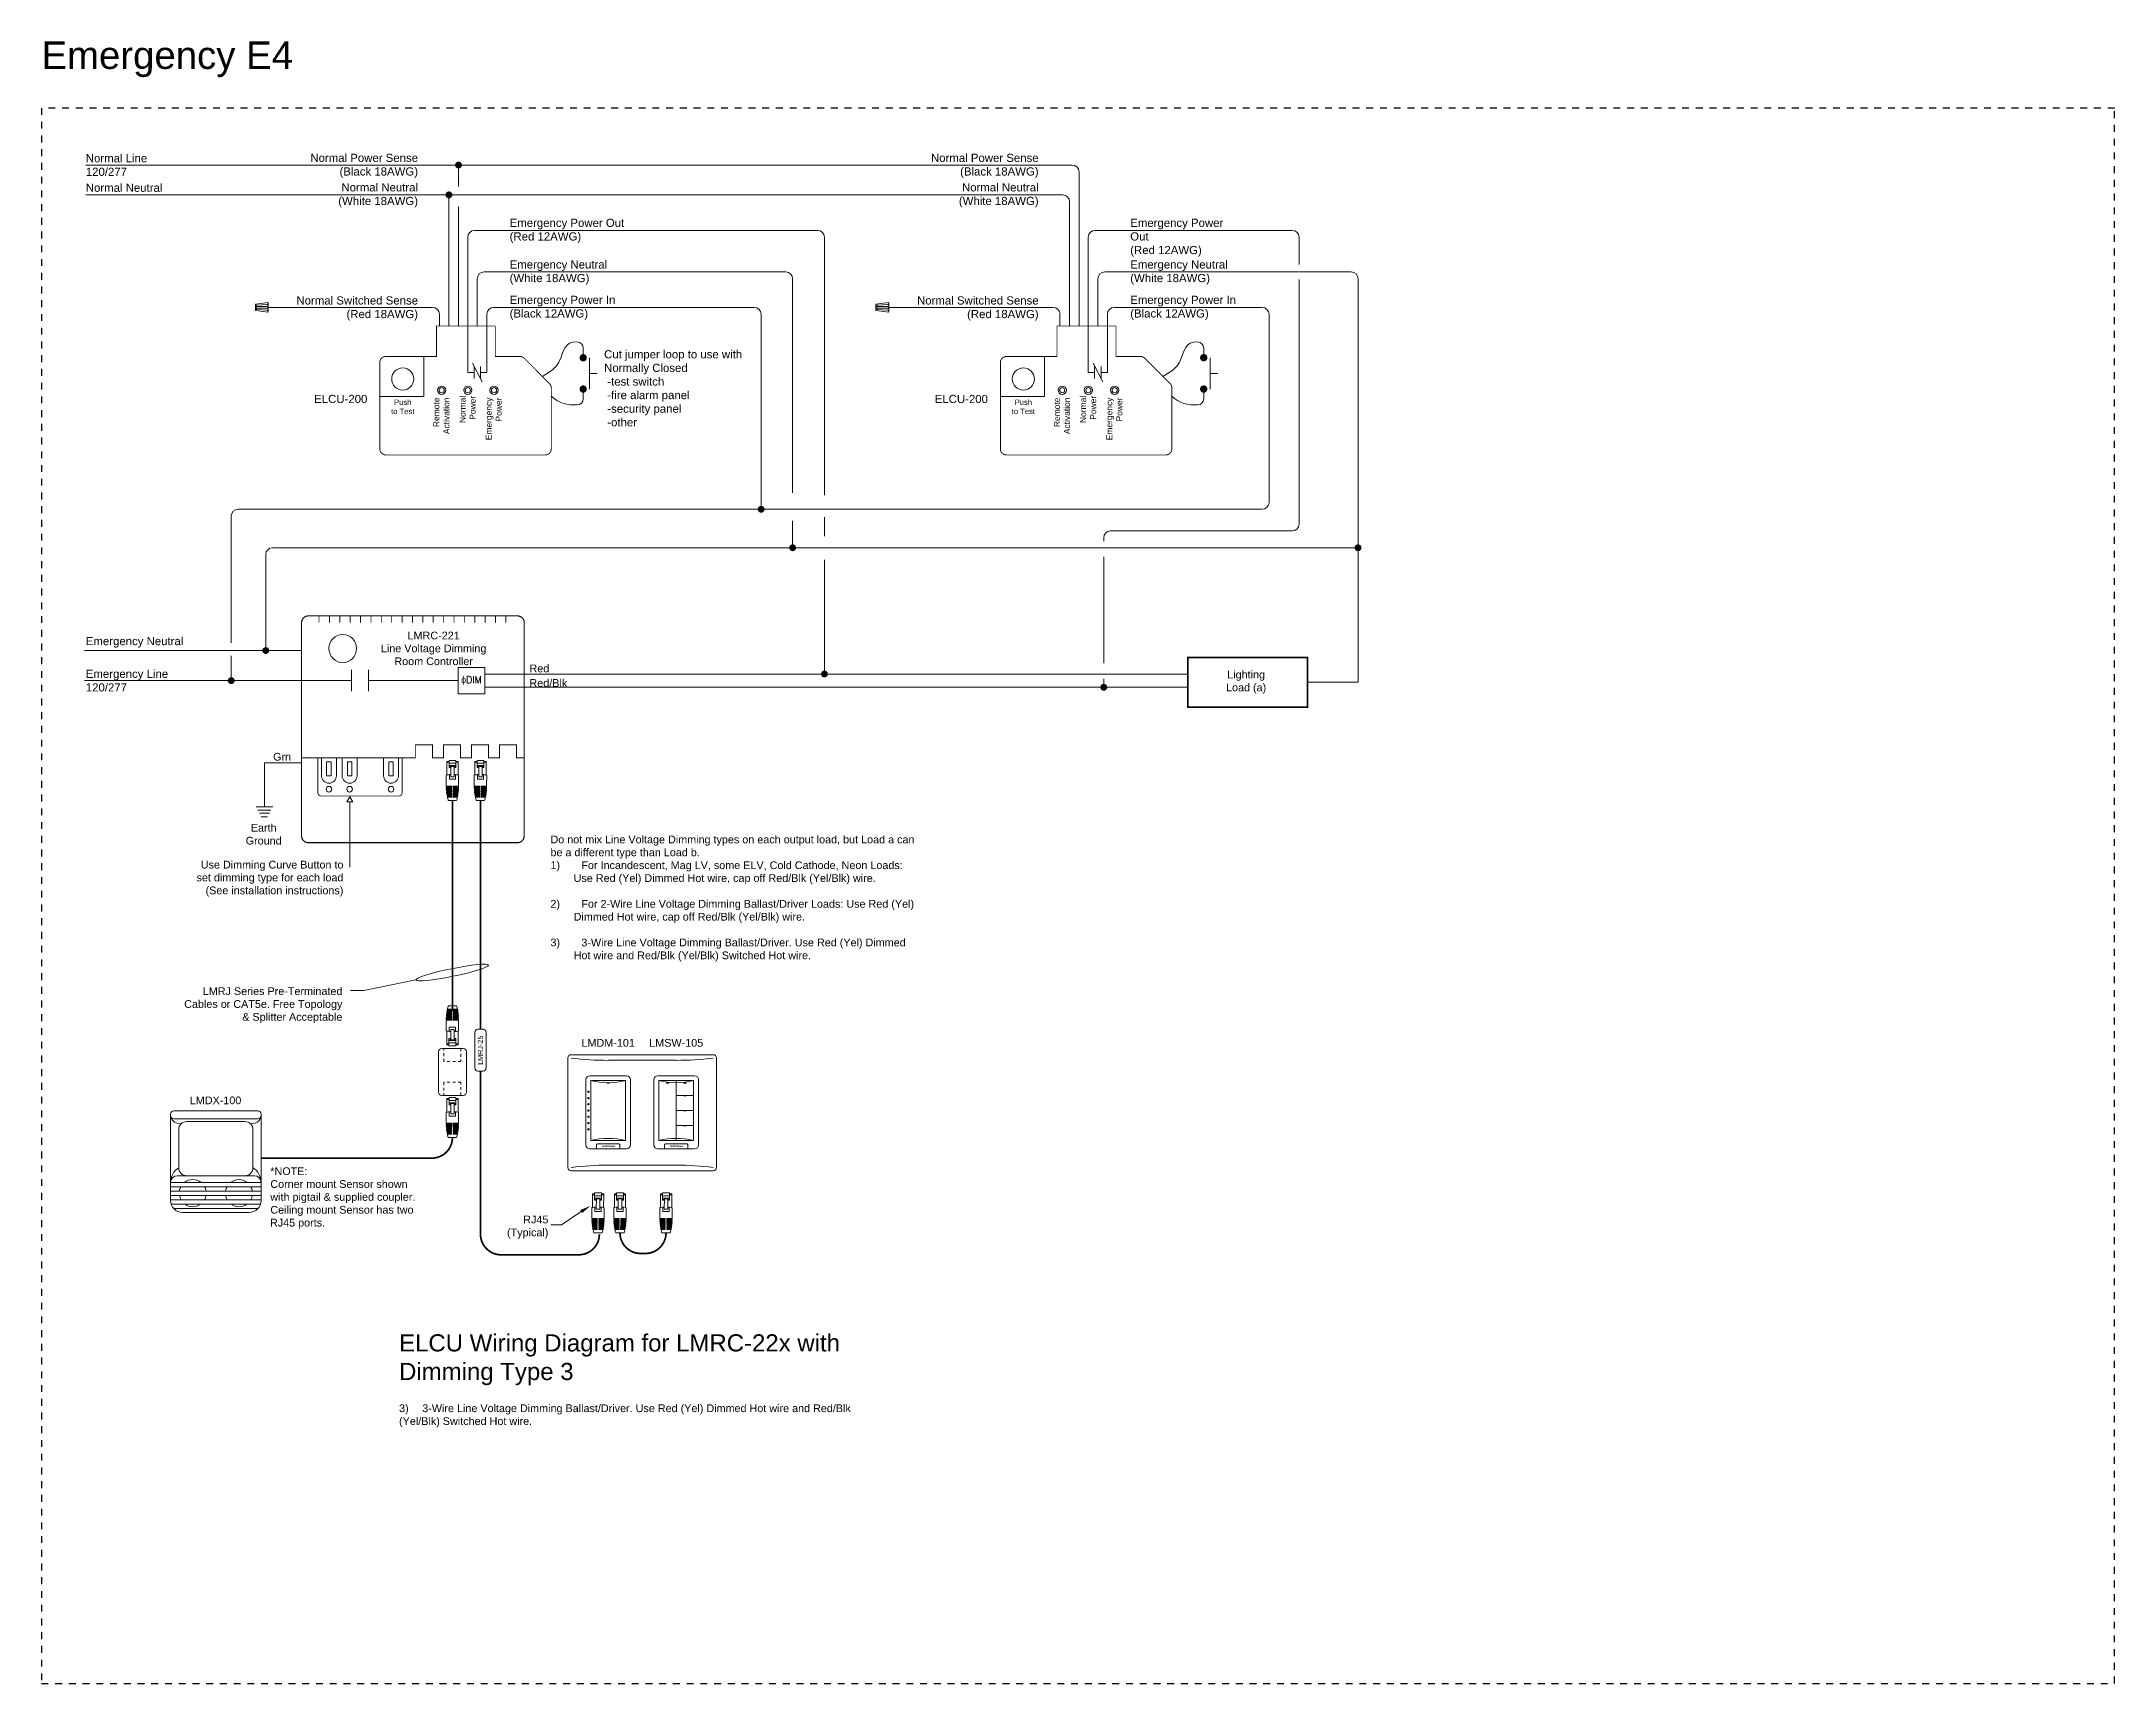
# Model space of a CAD drawing. Header units: inches. Extents: x -60 to 2005, y -577 to 104.
# Drawn here: x 1042.6 to 1118.1, y -173.2 to -113.4 of the extents above; entities that cross this region are included whole.
import ezdxf

# ---------------------------------------------------------------- set-up
doc = ezdxf.new("R2010")
doc.units = ezdxf.units.IN
doc.header["$MEASUREMENT"] = 0
doc.linetypes.add('Demo', pattern=[0.5, 0.25, -0.25])
doc.linetypes.add('HIDDEN', pattern=[0.375, 0.25, -0.125])
doc.layers.get('0').update_dxf_attribs({"lineweight": 5})
doc.layers.add('PS Borders', color=40, linetype='Demo', lineweight=5, plot=False)
for name, color, linetype, lineweight in [('WS', 3, 'Continuous', 5), ('WS_DETAIL', 7, 'Continuous', 5), ('WS_LineVoltage', 1, 'Continuous', 5)]:
    doc.layers.add(name, color=color, linetype=linetype, lineweight=lineweight)
doc.styles.add('ARIAL', font='arial.ttf')
doc.styles.add('ROMANS', font='ROMANS.shx', dxfattribs={"height": 0.0625})

msp = doc.modelspace()

# ---------------------------------------------------------------- texts
at = {"lineweight": -3, "style": 'ARIAL'}
for s, height, p in [('*NOTE:', 0.2811, (1050.958, -154.701)), ('with pigtail & supplied coupler.', 0.28114, (1050.958, -155.638)), ('Corner mount Sensor shown', 0.28114, (1050.958, -155.169)), ('Ceiling mount Sensor has two', 0.28114, (1050.958, -156.106)), ('RJ45 ports.', 0.28114, (1050.945, -156.575))]:
    msp.add_text(s, height=height, dxfattribs=at).set_placement(p)
at = {"lineweight": -3, "insert": (1042.623, -113.425), "char_height": 1, "attachment_point": 1, "style": 'ARIAL'}
msp.add_mtext_dynamic_manual_height_columns('Emergency E4', width=21.74617, gutter_width=1, heights=[0], dxfattribs=at)
at = {"color": 7, "linetype": 'Continuous', "char_height": 0.29701, "width": 4.07419, "attachment_point": 4, "style": 'ARIAL'}
for s, insert in [('Normal Line\\P120/277', (1044.238, -117.924)), ('Emergency Line 120/277', (1044.238, -136.699))]:
    msp.add_mtext(s, dxfattribs=dict(at, insert=insert))
at = {"color": 7, "style": 'ARIAL'}
for s, insert, char_height, width, attachment_point in [('Normal Power Sense\\P(Black 18AWG)', (1056.337, -117.514), 0.29701, 7.99989, 3), ('Normal Power Sense\\P(Black 18AWG)', (1078.939, -117.514), 0.29701, 7.99989, 3), ('Normal Neutral', (1044.238, -118.752), 0.29701, 5.6368, 4), ('Normal Neutral\\P(White 18AWG)', (1056.337, -118.588), 0.29701, 7.99989, 3), ('Normal Neutral\\P(White 18AWG)', (1078.939, -118.588), 0.29701, 7.99989, 3), ('Emergency Power Out\\P(Red 12AWG)', (1059.674, -119.88), 0.29701, 7.99989, 1), ('Emergency Power Out\\P(Red 12AWG)', (1082.276, -119.88), 0.29701, 3.89371, 1), ('Emergency Neutral\\P(White 18AWG)', (1059.674, -121.395), 0.29701, 7.99989, 1), ('Emergency Neutral\\P(White 18AWG)', (1082.276, -121.395), 0.29701, 3.89371, 1), ('Normal Switched Sense\\P(Red 18AWG)', (1056.337, -122.706), 0.29701, 7.99989, 3), ('Emergency Power In\\P(Black 12AWG)', (1059.674, -122.684), 0.29701, 7.99989, 1), ('Normal Switched Sense\\P(Red 18AWG)', (1078.939, -122.706), 0.29701, 7.99989, 3), ('Emergency Power In\\P(Black 12AWG)', (1082.276, -122.684), 0.29701, 3.89371, 1), ('Cut jumper loop to use with\\PNormally Closed\\P -test switch\\P -fire alarm panel\\P -security panel\\P -other', (1063.115, -124.667), 0.29701, 8.83729, 1), ('ELCU-200', (1053.523, -126.294), 0.297, 7.47305, 2), ('Push\\Pto Test', (1055.782, -126.462), 0.198, 7.99989, 2), ('ELCU-200', (1076.125, -126.294), 0.297, 7.47305, 2), ('Push\\Pto Test', (1078.384, -126.462), 0.198, 7.99989, 2), ('Emergency Neutral', (1044.238, -135.303), 0.29701, 5.6368, 4)]:
    msp.add_mtext(s, dxfattribs=dict(at, insert=insert, char_height=char_height, width=width, attachment_point=attachment_point))
at = {"char_height": 0.2201, "width": 7.08141, "attachment_point": 3, "rotation": 90, "style": 'ARIAL'}
for s, insert in [('Remote\\PActivation', (1056.894, -126.39)), ('Normal\\PPower', (1057.848, -126.328)), ('Emergency\\PPower', (1058.801, -126.39)), ('Remote\\PActivation', (1079.496, -126.39)), ('Normal\\PPower', (1080.449, -126.328)), ('Emergency\\PPower', (1081.403, -126.39))]:
    msp.add_mtext(s, dxfattribs=dict(at, insert=insert))
at = {"linetype": 'Continuous', "style": 'ARIAL'}
for s, insert, char_height, width, attachment_point in [('Red', (1060.397, -136.256), 0.2811, 0.72574, 4), ('Red/Blk', (1060.397, -136.785), 0.2811, 1.31957, 4), ('Use Dimming Curve Button to set dimming type for each load (See installation instructions)', (1053.62, -143.258), 0.28114, 5.5991, 3), ('LMRJ Series Pre-Terminated \\PCables or CAT5e. Free Topology \\P& Splitter Acceptable', (1053.583, -147.864), 0.28114, 6.9777, 3)]:
    msp.add_mtext(s, dxfattribs=dict(at, insert=insert, char_height=char_height, width=width, attachment_point=attachment_point))
at = {"style": 'ARIAL'}
for s, insert, char_height, width, attachment_point in [('Lighting Load \\FARIAL.TTF;(a)', (1086.496, -136.336), 0.28125, 1.51339, 2), ('Grn', (1051.059, -139.473), 0.281, 4.41089, 4), ('Earth\\PGround', (1050.716, -142.293), 0.281, 7.21437, 5), ('Do not mix Line Voltage Dimming types on each output load, but Load a can be a different type than Load b.\\P\\pi-0.84375,l0.84375;1)^IFor Incandescent, Mag LV, some ELV, Cold Cathode, Neon Loads: Use Red (Yel) Dimmed Hot wire, cap off Red/Blk (Yel/Blk) wire.\\P\\P2)^IFor 2-Wire Line Voltage Dimming Ballast/Driver Loads: Use Red (Yel) Dimmed Hot wire, cap off Red/Blk (Yel/Blk) wire.\\P\\P3)^I3-Wire Line Voltage Dimming Ballast/Driver. Use Red (Yel) Dimmed Hot wire and Red/Blk (Yel/Blk) Switched Hot wire.', (1061.161, -142.341), 0.28125, 13.2837, 1), ('LMDX-100', (1048.963, -151.841), 0.2812, 5.12131, 2), ('\\pt0.84375;{\\H2.2222x;ELCU Wiring Diagram for LMRC-22x with Dimming Type 3\\P\\pi-0.84375,l0.84375,tz;}\\P\\pt0.84375;3)^I3-Wire Line Voltage Dimming Ballast/Driver. Use Red (Yel) Dimmed Hot wire and Red/Blk (Yel/Blk) Switched Hot wire.', (1055.647, -160.499), 0.28125, 17.60185, 1)]:
    msp.add_mtext(s, dxfattribs=dict(at, insert=insert, char_height=char_height, width=width, attachment_point=attachment_point))

# ---------------------------------------------------------------- blocks, each defined once
blk = doc.blocks.new('A$C28216DC1')
at = {"layer": 'WS_DETAIL'}
blk.add_lwpolyline([(22.84, 8.11), (17.13, 4.27), (13.98, 4.27)], dxfattribs=at)
blk.add_solid([(23.11, 7.67), (22.56, 8.56), (25.52, 9.76)], dxfattribs=at)
at = {"layer": 'WS_DETAIL', "linetype": 'Continuous', "insert": (13.29, 3.59), "char_height": 2.25, "width": 37.309, "attachment_point": 6, "style": 'ARIAL'}
blk.add_mtext('\\pi29.81;RJ45\\P\\pi22.42;(Typical)', dxfattribs=at)
blk = doc.blocks.new('*U130')
for p, q in [((-1.8, 7.34), (-1.81, 4.17)), ((-1.64, 7.37), (-1.63, 11.37)), ((-1.63, 11.37), (-0.99, 11.37)), ((-1.63, 11.09), (-0.99, 11.09)), ((1, 11.65), (-0.99, 11.65)), ((-0.99, 11.65), (-0.99, 9.56)), ((-0.99, 10.79), (1, 10.79)), ((-0.99, 10.12), (1, 10.12)), ((-0.5, 9.76), (-0.99, 9.76)), ((-0.99, 9.56), (-0.5, 9.56)), ((-0.9, 7.49), (-0.9, 6.2)), ((0.9, 6.2), (-0.9, 6.2)), ((-0.5, 6.9), (-0.49, 10.12)), ((0.5, 6.89), (-0.5, 6.9)), ((0.51, 9.89), (-0.49, 9.89)), ((0.5, 6.89), (0.51, 10.12)), ((1, 9.56), (0.5, 9.56)), ((1, 9.76), (0.51, 9.76)), ((0.9, 7.49), (0.9, 6.2)), ((1, 11.65), (1, 9.56)), ((1.65, 11.37), (1, 11.37)), ((1, 11.09), (1.65, 11.09)), ((1.64, 7.37), (1.65, 11.37)), ((1.81, 7.33), (1.8, 4.16)), ((-0.21, 4.16), (-1.81, 4.17)), ((-0.21, 3.92), (-1.81, 3.92)), ((-0.21, 3.67), (-1.8, 3.67)), ((-0.21, 3.42), (-1.79, 3.43)), ((-0.21, 3.18), (-1.78, 3.18)), ((-0.22, 2.93), (-1.76, 2.93)), ((-0.22, 2.69), (-1.74, 2.69)), ((-0.22, 2.44), (-1.71, 2.44)), ((-0.22, 2.19), (-1.68, 2.19)), ((-0.22, 1.95), (-1.65, 1.95)), ((-0.22, 1.7), (-1.61, 1.7)), ((-0.22, 1.45), (-1.57, 1.45)), ((-0.22, 1.21), (-1.52, 1.21)), ((-0.22, 0.96), (-1.47, 0.96)), ((-1.21, 0), (1.21, 0)), ((-0.81, 3.67), (-0.82, 3.43)), ((-0.82, 3.18), (-0.82, 2.93)), ((-0.82, 2.69), (-0.82, 2.44)), ((-0.82, 2.19), (-0.82, 1.95)), ((-0.82, 1.7), (-0.82, 1.45)), ((-0.82, 1.21), (-0.82, 0.96)), ((-0.81, 4.16), (-0.81, 3.92)), ((-0.22, 2.93), (-0.21, 3.18)), ((-0.22, 2.44), (-0.22, 2.69)), ((-0.22, 1.95), (-0.22, 2.19)), ((-0.22, 1.45), (-0.22, 1.7)), ((-0.22, 0.96), (-0.22, 1.21)), ((-0.21, 3.92), (-0.21, 4.16)), ((-0.21, 3.42), (-0.21, 3.67)), ((0.2, 1.95), (0.2, 2.19)), ((1.67, 2.19), (0.2, 2.19)), ((1.64, 1.94), (0.2, 1.95)), ((0.2, 1.45), (0.2, 1.7)), ((1.6, 1.7), (0.2, 1.7)), ((1.55, 1.45), (0.2, 1.45)), ((0.2, 0.96), (0.2, 1.21)), ((1.51, 1.2), (0.2, 1.21)), ((1.45, 0.96), (0.2, 0.96)), ((0.21, 3.92), (0.21, 4.16)), ((1.8, 4.16), (0.21, 4.16)), ((1.8, 3.91), (0.21, 3.92)), ((0.21, 3.42), (0.21, 3.67)), ((1.79, 3.67), (0.21, 3.67)), ((1.78, 3.42), (0.21, 3.42)), ((0.21, 2.93), (0.21, 3.18)), ((1.77, 3.18), (0.21, 3.18)), ((1.75, 2.93), (0.21, 2.93)), ((0.21, 2.44), (0.21, 2.68)), ((1.73, 2.68), (0.21, 2.68)), ((1.7, 2.44), (0.21, 2.44)), ((0.8, 1.7), (0.8, 1.45)), ((0.8, 1.21), (0.8, 0.96)), ((0.81, 4.16), (0.81, 3.92)), ((0.81, 3.67), (0.81, 3.42)), ((0.81, 3.18), (0.81, 2.93)), ((0.81, 2.68), (0.81, 2.44)), ((0.81, 2.19), (0.81, 1.94))]:
    blk.add_line(p, q)
for centre, radius, start, end in [((-0.01, -0.65), 8.19, 93.42122, 102.66034), ((-0.01, -0.65), 8.19, 77.17806, 86.41718), ((13.26, 4.15), 15.07, 180.85618, 181.79342), ((13.26, 4.15), 15.07, 182.73115, 183.66964), ((13.26, 4.15), 15.07, 184.60914, 185.5499), ((13.26, 4.15), 15.07, 186.49219, 187.43627), ((13.26, 4.15), 15.07, 188.38241, 189.33088), ((13.26, 4.15), 15.07, 190.28195, 191.23592), ((13.26, 4.15), 15.07, 192.19309, 195.95706), ((-13.27, 4.18), 15.07, 343.88134, 347.64532), ((-13.27, 4.18), 15.07, 348.60248, 349.55645), ((-13.27, 4.18), 15.07, 350.50753, 351.456), ((-13.27, 4.18), 15.07, 352.40213, 353.34621), ((-13.27, 4.18), 15.07, 354.2885, 355.22926), ((-13.27, 4.18), 15.07, 356.16876, 357.10725), ((-13.27, 4.18), 15.07, 358.04499, 358.98222)]:
    blk.add_arc(centre, radius, start, end)
blk = doc.blocks.new('*U131')
for p, q in [((1.21, 0), (-1.21, 0)), ((-1.81, -7.33), (-1.8, -4.16)), ((-1.8, -3.91), (-0.21, -3.92)), ((-1.8, -4.16), (-0.21, -4.16)), ((-1.79, -3.67), (-0.21, -3.67)), ((-1.78, -3.42), (-0.21, -3.42)), ((-1.77, -3.18), (-0.21, -3.18)), ((-1.75, -2.93), (-0.21, -2.93)), ((-1.73, -2.68), (-0.21, -2.68)), ((-1.7, -2.44), (-0.21, -2.44)), ((-1.67, -2.19), (-0.2, -2.19)), ((-1.64, -1.94), (-0.2, -1.95)), ((-1.6, -1.7), (-0.2, -1.7)), ((-1.55, -1.45), (-0.2, -1.45)), ((-1.51, -1.2), (-0.2, -1.21)), ((-1.45, -0.96), (-0.2, -0.96)), ((-0.81, -2.19), (-0.81, -1.94)), ((-0.81, -2.68), (-0.81, -2.44)), ((-0.81, -3.18), (-0.81, -2.93)), ((-0.81, -3.67), (-0.81, -3.42)), ((-0.81, -4.16), (-0.81, -3.92)), ((-0.8, -1.21), (-0.8, -0.96)), ((-0.8, -1.7), (-0.8, -1.45)), ((-0.21, -2.44), (-0.21, -2.68)), ((-0.21, -2.93), (-0.21, -3.18)), ((-0.21, -3.42), (-0.21, -3.67)), ((-0.21, -3.92), (-0.21, -4.16)), ((-0.2, -0.96), (-0.2, -1.21)), ((-0.2, -1.45), (-0.2, -1.7)), ((-0.2, -1.95), (-0.2, -2.19)), ((0.22, -2.93), (0.21, -3.18)), ((0.21, -3.18), (1.78, -3.18)), ((0.21, -3.42), (1.79, -3.43)), ((0.21, -3.42), (0.21, -3.67)), ((0.21, -3.67), (1.8, -3.67)), ((0.21, -3.92), (1.81, -3.92)), ((0.21, -3.92), (0.21, -4.16)), ((0.21, -4.16), (1.81, -4.17)), ((0.22, -0.96), (1.47, -0.96)), ((0.22, -0.96), (0.22, -1.21)), ((0.22, -1.21), (1.52, -1.21)), ((0.22, -1.45), (1.57, -1.45)), ((0.22, -1.45), (0.22, -1.7)), ((0.22, -1.7), (1.61, -1.7)), ((0.22, -1.95), (1.65, -1.95)), ((0.22, -1.95), (0.22, -2.19)), ((0.22, -2.19), (1.68, -2.19)), ((0.22, -2.44), (1.71, -2.44)), ((0.22, -2.44), (0.22, -2.69)), ((0.22, -2.69), (1.74, -2.69)), ((0.22, -2.93), (1.76, -2.93)), ((0.81, -3.67), (0.82, -3.43)), ((0.81, -4.16), (0.81, -3.92)), ((0.82, -1.21), (0.82, -0.96)), ((0.82, -1.7), (0.82, -1.45)), ((0.82, -2.19), (0.82, -1.95)), ((0.82, -2.69), (0.82, -2.44)), ((0.82, -3.18), (0.82, -2.93)), ((1.8, -7.34), (1.81, -4.17)), ((-1.64, -7.37), (-1.65, -11.37)), ((-1, -11.09), (-1.65, -11.09)), ((-1.65, -11.37), (-1, -11.37)), ((-1, -11.65), (-1, -9.56)), ((-1, -9.56), (-0.5, -9.56)), ((-1, -9.76), (-0.51, -9.76)), ((0.99, -10.12), (-1, -10.12)), ((0.99, -10.79), (-1, -10.79)), ((-1, -11.65), (0.99, -11.65)), ((-0.9, -7.49), (-0.9, -6.2)), ((-0.9, -6.2), (0.9, -6.2)), ((-0.5, -6.89), (-0.51, -10.12)), ((-0.51, -9.89), (0.49, -9.89)), ((-0.5, -6.89), (0.5, -6.9)), ((0.5, -6.9), (0.49, -10.12)), ((0.99, -9.56), (0.5, -9.56)), ((0.5, -9.76), (0.99, -9.76)), ((0.9, -7.49), (0.9, -6.2)), ((0.99, -11.65), (0.99, -9.56)), ((1.63, -11.09), (0.99, -11.09)), ((1.63, -11.37), (0.99, -11.37)), ((1.64, -7.37), (1.63, -11.37))]:
    blk.add_line(p, q)
for centre, radius, start, end in [((13.27, -4.18), 15.07, 163.88134, 167.64532), ((13.27, -4.18), 15.07, 178.04499, 178.98222), ((13.27, -4.18), 15.07, 176.16876, 177.10725), ((13.27, -4.18), 15.07, 174.2885, 175.22926), ((13.27, -4.18), 15.07, 172.40213, 173.34621), ((13.27, -4.18), 15.07, 170.50753, 171.456), ((13.27, -4.18), 15.07, 168.60248, 169.55645), ((-13.26, -4.15), 15.07, 12.19309, 15.95706), ((-13.26, -4.15), 15.07, 10.28195, 11.23592), ((-13.26, -4.15), 15.07, 8.38241, 9.33088), ((-13.26, -4.15), 15.07, 6.49219, 7.43627), ((-13.26, -4.15), 15.07, 4.60914, 5.5499), ((-13.26, -4.15), 15.07, 2.73115, 3.66964), ((-13.26, -4.15), 15.07, 0.85618, 1.79342), ((0.01, 0.65), 8.19, 257.17806, 266.41718), ((0.01, 0.65), 8.19, 273.42122, 282.66034)]:
    blk.add_arc(centre, radius, start, end)
blk = doc.blocks.new('*U135')
at = {"linetype": 'HIDDEN'}
for p, q in [((-2.48, 3.03), (-2.48, 6.83)), ((2.48, 6.83), (2.48, 3.03)), ((2.48, 3.03), (-2.48, 3.03)), ((2.48, -3.03), (-2.48, -3.03)), ((-2.48, -3.03), (-2.48, -6.83)), ((2.48, -6.83), (2.48, -3.03))]:
    blk.add_line(p, q, dxfattribs=at)
for p, q in [((2.48, 6.83), (-2.48, 6.83)), ((2.48, -6.83), (-2.48, -6.83))]:
    blk.add_line(p, q)
for points in [[(-2.48, -6.83), (-3.08, -6.83, -0.414214), (-4.08, -5.83), (-4.08, 5.83, -0.414214), (-3.08, 6.83), (-2.48, 6.83)], [(2.48, 6.83), (3.08, 6.83, -0.414214), (4.08, 5.83), (4.08, -5.83, -0.414214), (3.08, -6.83), (2.48, -6.83)]]:
    blk.add_lwpolyline(points, format="xyb")
blk = doc.blocks.new('*U138')
at = {"const_width": 0.5}
for points in [[(0, 132.37), (0, 6)], [(34.64, 6), (34.64, 6)], [(6, 0), (28.64, 0)]]:
    blk.add_lwpolyline(points, dxfattribs=at)
for points in [[(0, 6, 0.414214), (6, 0)], [(28.64, 0, 0.414214), (34.64, 6)]]:
    blk.add_lwpolyline(points, format="xyb", dxfattribs=at)
blk = doc.blocks.new('*U134')
blk.add_lwpolyline([(-1.66, -5.21), (-1.66, 5.21, -0.414214), (-0.78, 6.09), (0.78, 6.09, -0.414214), (1.66, 5.21), (1.66, -5.21, -0.414214), (0.78, -6.09), (-0.78, -6.09, -0.414214)], format="xyb", close=True)
at = {"insert": (0, 0), "char_height": 1.5, "attachment_point": 5, "rotation": 90, "style": 'ARIAL', "bg_fill": 3, "box_fill_scale": 1, "bg_fill_color": 256, "bg_fill_transparency": 0}
blk.add_mtext_dynamic_manual_height_columns('LMRJ-25', width=12.0337, gutter_width=70, heights=[0], dxfattribs=at)
blk = doc.blocks.new('*U264')
for p, q in [((-17.89, 50.31), (-17.89, 44.1)), ((-17.89, 50.31), (-17.89, 44.1)), ((-12.94, 50.31), (-12.94, 44.1)), ((-12.94, 50.31), (-12.94, 44.1)), ((-26, 47.2), (-17.89, 47.2)), ((-12.94, 47.2), (13.17, 47.2)), ((-26.64, 24.72), (-26.64, 19.51)), ((-22.27, 19.51), (-22.27, 24.72)), ((-20.61, 24.72), (-20.61, 19.51)), ((-16.25, 19.51), (-16.25, 24.72)), ((-8.56, 24.72), (-8.56, 19.51)), ((-4.19, 19.51), (-4.19, 24.72))]:
    blk.add_line(p, q)
for points, const_width in [([(-0.09, 66.07), (30.45, 66.07, -0.414214), (32.44, 64.07), (32.44, 2, -0.414214), (30.45, 0), (-30.45, 0, -0.414214), (-32.44, 2), (-32.44, 64.07, -0.414214), (-30.45, 66.07), (-0.09, 66.07)], 0.343), ([(-27.68, 24.72), (-27.68, 14.58, 0.414214), (-26.68, 13.58), (-4.15, 13.58, 0.414214), (-3.15, 14.58), (-3.15, 24.72)], 0.25)]:
    blk.add_lwpolyline(points, format="xyb", dxfattribs=dict(const_width=const_width))
at = {"const_width": 0.25}
for points in [[(-27.34, 64.06), (-27.34, 66.07)], [(-24.32, 64.06), (-24.32, 66.07)], [(-21.29, 64.06), (-21.29, 66.07)], [(-18.27, 64.06), (-18.27, 66.07)], [(-15.24, 64.06), (-15.24, 66.07)], [(-12.22, 64.06), (-12.22, 66.07)], [(-9.19, 64.06), (-9.19, 66.07)], [(-6.17, 64.06), (-6.17, 66.07)], [(-3.15, 64.06), (-3.15, 66.07)], [(-0.12, 64.06), (-0.12, 66.07)], [(2.9, 64.06), (2.9, 66.07)], [(5.93, 64.06), (5.93, 66.07)], [(8.95, 64.06), (8.95, 66.07)], [(11.98, 64.06), (11.98, 66.07)], [(15, 64.06), (15, 66.07)], [(18.03, 64.06), (18.03, 66.07)], [(21.05, 64.06), (21.05, 66.07)], [(24.07, 64.06), (24.07, 66.07)], [(27.1, 64.06), (27.1, 66.07)], [(32.44, 24.72), (30.2, 24.72), (30.2, 28.51), (25.24, 28.51), (25.24, 24.72), (22.03, 24.72), (22.03, 28.51), (17.07, 28.51), (17.07, 24.72), (13.86, 24.72), (13.86, 28.51), (8.9, 28.51), (8.9, 24.72), (5.69, 24.72), (5.69, 28.51), (0.73, 28.51), (0.73, 24.72), (-32.44, 24.72)]]:
    blk.add_lwpolyline(points, dxfattribs=at)
blk.add_lwpolyline([(-20.43, 52.43), (-21.24, 52.51), (-21.99, 52.75), (-22.67, 53.13), (-23.27, 53.64), (-23.77, 54.26), (-24.14, 54.98), (-24.38, 55.78), (-24.46, 56.64), (-24.46, 56.64), (-24.38, 57.45), (-24.14, 58.2), (-23.77, 58.89), (-23.27, 59.49), (-22.67, 59.98), (-21.99, 60.36), (-21.24, 60.59), (-20.43, 60.68), (-20.43, 60.68), (-19.63, 60.59), (-18.87, 60.36), (-18.19, 59.98), (-17.59, 59.49), (-17.09, 58.89), (-16.72, 58.2), (-16.48, 57.45), (-16.4, 56.64), (-16.4, 56.64), (-16.48, 55.78), (-16.72, 54.98), (-17.09, 54.26), (-17.59, 53.64), (-18.19, 53.13), (-18.87, 52.75), (-19.63, 52.51), (-20.43, 52.43), (-20.43, 52.43), (-20.43, 52.43)])
for points in [[(13.17, 51.08), (20.92, 51.08), (20.92, 43.33), (13.17, 43.33)], [(-25.12, 19.51), (-23.79, 19.51), (-23.79, 23.54), (-25.12, 23.54)], [(-19.09, 19.51), (-17.77, 19.51), (-17.77, 23.54), (-19.09, 23.54)], [(-7.04, 19.51), (-5.71, 19.51), (-5.71, 23.54), (-7.04, 23.54)]]:
    blk.add_lwpolyline(points, close=True)
for centre in [(-24.45, 15.57), (-18.43, 15.57), (-6.37, 15.57)]:
    blk.add_circle(centre, 0.819)
for centre in [(-24.45, 19.51), (-18.43, 19.51), (-6.37, 19.51)]:
    blk.add_arc(centre, 2.18, 180, 0)
at = {"insert": (6.05, 61.48), "char_height": 2.25, "width": 40.9705, "attachment_point": 2, "style": 'ROMANS'}
blk.add_mtext('{\\fArial|b0|i0|c0|p34;LMRC-221\\PLine Voltage Dimming\\PRoom Controller}', dxfattribs=at)
at = {"linetype": 'Continuous', "insert": (17.05, 47.2), "char_height": 2, "width": 5.8059, "attachment_point": 5, "style": 'ROMANS'}
blk.add_mtext('ɸDIM', dxfattribs=at)
blk = doc.blocks.new('WallPlate2Gang')
for p, q in [((-20.79, 0.96), (-20.79, 32.88)), ((-19.83, 33.84), (19.83, 33.84)), ((10.76, 32.2), (-9.07, 32.2)), ((0, 33.84), (1.69, 33.84)), ((19.83, 33.84), (21.52, 33.84)), ((22.48, 32.88), (22.48, 0.96)), ((-15.56, 26.52), (-15.56, 7.57)), ((-14.38, 27.7), (-3.75, 27.7)), ((-2.57, 26.52), (-2.57, 7.57)), ((4.26, 26.52), (4.26, 7.57)), ((5.44, 27.7), (16.08, 27.7)), ((17.26, 26.52), (17.26, 7.57)), ((-3.75, 6.39), (-14.38, 6.39)), ((16.08, 6.39), (5.44, 6.39)), ((-19.83, 0), (19.83, 0)), ((10.76, 1.64), (-9.07, 1.64)), ((0, 0), (1.69, 0)), ((19.83, 0), (21.52, 0))]:
    blk.add_line(p, q)
for centre, radius, start, end in [((-19.83, 32.88), 0.96, 90, 180), ((-9.07, 117.54), 85.35, 262.75705, 270), ((10.76, 117.54), 85.35, 270, 277.24295), ((21.52, 32.88), 0.96, 0, 90), ((-14.38, 26.52), 1.18, 90, 180), ((-3.75, 26.52), 1.18, 0, 90), ((5.44, 26.52), 1.18, 90, 180), ((16.08, 26.52), 1.18, 0, 90), ((-14.38, 7.57), 1.18, 180, 270), ((-3.75, 7.57), 1.18, 270, 0), ((5.44, 7.57), 1.18, 180, 270), ((16.08, 7.57), 1.18, 270, 0), ((-19.83, 0.96), 0.96, 180, 270), ((-9.07, -83.7), 85.35, 90, 97.24295), ((10.76, -83.7), 85.35, 82.75705, 90), ((21.52, 0.96), 0.96, 270, 0)]:
    blk.add_arc(centre, radius, start, end)
blk = doc.blocks.new('*U189')
blk.add_blockref('WallPlate2Gang', (9.07, 0))
blk = doc.blocks.new('*U207')
for p, q in [((-6.5, 20.13), (-6.5, 1.18)), ((-5.32, 21.31), (5.32, 21.31)), ((-5.07, 2.44), (-5.07, 19.89)), ((-5.07, 19.89), (5.07, 19.89)), ((-5.07, 19.89), (5.07, 19.89)), ((-0.33, 19.29), (-0.33, 19.19)), ((0.33, 19.29), (0.33, 19.19)), ((5.07, 19.89), (5.07, 2.44)), ((6.5, 20.13), (6.5, 1.18)), ((5.32, 0), (-5.32, 0)), ((5.07, 2.44), (-5.07, 2.44)), ((5.07, 2.44), (-5.07, 2.44)), ((-3.38, 1.24), (-3.38, 0)), ((3.14, 1.48), (-3.14, 1.48)), ((3.38, 1.24), (3.38, 0))]:
    blk.add_line(p, q)
for centre in [(-5.78, 16.63), (-5.78, 14.81), (-5.78, 12.99), (-5.78, 11.16), (-5.78, 9.34), (-5.78, 7.52), (-5.78, 5.7)]:
    blk.add_circle(centre, 0.199)
for centre, radius, start, end in [((-5.32, 20.13), 1.18, 90, 180), ((0, 41.25), 21.96, 256.64818, 283.35182), ((0, 19.73), 0.639, 238.6629, 301.3371), ((5.32, 20.13), 1.18, 0, 90), ((-5.32, 1.18), 1.18, 180, 270), ((0, -18.92), 21.96, 76.64818, 103.35182), ((-3.14, 1.24), 0.239, 90, 180), ((3.14, 1.24), 0.239, 0, 90), ((5.32, 1.18), 1.18, 270, 0)]:
    blk.add_arc(centre, radius, start, end)
at = {"style": 'ARIAL'}
for s, insert, char_height, width, attachment_point in [('LMDM-101', (0, 32.02), 2.25, 40.9705, 2), ('{\\fArial|b1|i1|c0|p34;Wattstopper}', (-1.79, 1.04), 0.4798, 3.7953, 1)]:
    blk.add_mtext(s, dxfattribs=dict(at, insert=insert, char_height=char_height, width=width, attachment_point=attachment_point))
blk = doc.blocks.new('*U250')
for p, q in [((-6.5, 20.13), (-6.5, 1.18)), ((-5.32, 21.31), (5.32, 21.31)), ((-5.07, 2.44), (-5.07, 19.89)), ((-5.07, 19.89), (5.07, 19.89)), ((-2.87, 19.29), (-2.87, 19.19)), ((-2.2, 19.29), (-2.87, 19.29)), ((-2.2, 19.29), (-2.2, 19.19)), ((0, 19.29), (0, 19.89)), ((0, 19.29), (0, 3.04)), ((2.2, 19.29), (2.2, 19.19)), ((2.2, 19.29), (2.87, 19.29)), ((2.87, 19.29), (2.87, 19.19)), ((5.07, 19.89), (5.07, 2.44)), ((6.5, 20.13), (6.5, 1.18)), ((0, 15.52), (5.07, 15.52)), ((2.2, 15.52), (2.2, 15.42)), ((2.87, 15.52), (2.87, 15.42)), ((0, 11.16), (5.07, 11.16)), ((0, 6.8), (5.07, 6.8)), ((2.2, 11.16), (2.2, 11.06)), ((2.2, 6.8), (2.2, 6.7)), ((2.87, 11.16), (2.87, 11.06)), ((2.87, 6.8), (2.87, 6.7)), ((5.32, 0), (-5.32, 0)), ((5.07, 2.44), (-5.07, 2.44)), ((-3.38, 1.24), (-3.38, 0)), ((3.14, 1.48), (-3.14, 1.48)), ((0, 3.04), (0, 2.44)), ((3.38, 1.24), (3.38, 0))]:
    blk.add_line(p, q)
for centre, radius, start, end in [((-5.32, 20.13), 1.18, 90, 180), ((0, 41.25), 21.96, 256.64818, 283.35182), ((-2.54, 19.73), 0.639, 238.6629, 301.3371), ((2.54, 19.73), 0.639, 238.6629, 301.3371), ((5.32, 20.13), 1.18, 0, 90), ((2.54, 15.96), 0.639, 238.6629, 301.3371), ((2.54, 11.6), 0.639, 238.6629, 301.3371), ((2.54, 7.24), 0.639, 238.6629, 301.3371), ((-5.32, 1.18), 1.18, 180, 270), ((0, -18.92), 21.96, 76.64818, 103.35182), ((-3.14, 1.24), 0.239, 90, 180), ((3.14, 1.24), 0.239, 0, 90), ((5.32, 1.18), 1.18, 270, 0)]:
    blk.add_arc(centre, radius, start, end)
at = {"style": 'ARIAL'}
for s, insert, char_height, width, attachment_point in [('LMSW-105', (0, 32.02), 2.25, 40.9705, 2), ('{\\fArial|b1|i1|c0|p34;Wattstopper}', (-1.79, 1.04), 0.4798, 3.7953, 1)]:
    blk.add_mtext(s, dxfattribs=dict(at, insert=insert, char_height=char_height, width=width, attachment_point=attachment_point))

# ---------------------------------------------------------------- linework, layer by layer
for p, q in [((1057.812, -118.71), (1057.812, -117.924)), ((1050.885, -122.927), (1050.414, -122.988)), ((1050.414, -123.225), (1050.414, -122.988)), ((1050.847, -123.002), (1050.452, -123.031)), ((1050.885, -123.286), (1050.885, -122.927)), ((1073.486, -122.927), (1073.016, -122.988)), ((1073.016, -123.225), (1073.016, -122.988)), ((1073.449, -123.002), (1073.054, -123.031)), ((1073.486, -123.286), (1073.486, -122.927)), ((1050.885, -123.286), (1050.414, -123.225)), ((1050.847, -123.071), (1050.452, -123.081)), ((1050.847, -123.141), (1050.452, -123.131)), ((1050.847, -123.21), (1050.452, -123.181)), ((1073.486, -123.286), (1073.016, -123.225)), ((1073.449, -123.071), (1073.054, -123.081)), ((1073.449, -123.141), (1073.054, -123.131)), ((1073.449, -123.21), (1073.054, -123.181)), ((1058.318, -125.143), (1058.67, -125.813)), ((1058.378, -125.699), (1058.378, -125.257)), ((1058.61, -125.257), (1058.61, -125.699)), ((1080.92, -125.143), (1081.272, -125.813)), ((1080.98, -125.699), (1080.98, -125.257)), ((1081.212, -125.257), (1081.212, -125.699)), ((1058.378, -125.478), (1058.148, -125.478)), ((1058.844, -125.478), (1058.61, -125.478)), ((1080.98, -125.478), (1080.749, -125.478)), ((1081.445, -125.478), (1081.212, -125.478)), ((1084.369, -135.851), (1084.369, -137.668)), ((1058.765, -136.457), (1062.211, -136.457)), ((1088.73, -136.759), (1090.572, -136.759)), ((1053.852, -140.932), (1053.746, -141.117)), ((1053.746, -141.117), (1053.959, -141.117)), ((1053.959, -141.117), (1053.746, -141.117)), ((1053.852, -140.932), (1053.959, -141.117)), ((1053.852, -141.117), (1053.852, -143.491)), ((1050.441, -141.294), (1051.044, -141.294)), ((1050.506, -141.42), (1050.979, -141.42)), ((1050.562, -141.53), (1050.923, -141.53)), ((1050.63, -141.656), (1050.854, -141.656)), ((1054.369, -147.982), (1053.883, -147.982)), ((1047.325, -152.481), (1047.325, -152.532)), ((1047.445, -152.36), (1050.503, -152.36)), ((1050.624, -152.481), (1050.624, -152.532)), ((1047.326, -152.547), (1047.326, -155.625)), ((1050.503, -152.653), (1047.445, -152.653)), ((1047.621, -153.047), (1047.621, -154.435)), ((1050.034, -152.754), (1047.914, -152.754)), ((1050.327, -153.047), (1050.327, -154.435)), ((1050.623, -152.547), (1050.623, -155.625)), ((1050.378, -154.728), (1047.57, -154.728)), ((1050.623, -154.967), (1047.326, -154.967)), ((1050.623, -155.125), (1047.326, -155.125)), ((1050.623, -155.283), (1047.326, -155.283)), ((1050.623, -155.442), (1047.326, -155.442)), ((1050.623, -155.6), (1047.326, -155.6)), ((1050.602, -155.759), (1047.346, -155.759)), ((1050.511, -155.917), (1047.437, -155.917)), ((1050.184, -156.064), (1047.764, -156.064))]:
    msp.add_line(p, q)
at = {"color": 7}
for p, q in [((1056.553, -126.356), (1056.553, -124.895)), ((1062.351, -124.589), (1062.351, -124.94)), ((1062.582, -124.94), (1062.582, -126.081)), ((1079.155, -126.356), (1079.155, -124.895)), ((1084.953, -124.589), (1084.953, -124.94)), ((1085.184, -124.94), (1085.184, -126.081)), ((1062.351, -126.081), (1062.351, -126.433)), ((1062.859, -125.511), (1062.582, -125.511)), ((1084.953, -126.081), (1084.953, -126.433)), ((1085.461, -125.511), (1085.184, -125.511)), ((1054.945, -126.356), (1056.553, -126.356)), ((1077.547, -126.356), (1079.155, -126.356))]:
    msp.add_line(p, q, dxfattribs=at)
at = {"linetype": 'Continuous'}
msp.add_line((1054.369, -147.982), (1056.256, -147.597), dxfattribs=at)
at = {"const_width": 0.125}
for points in [[(1057.749, -117.924, 1), (1057.874, -117.924, 1)], [(1057.401, -119.01, 1), (1057.526, -119.01, 1)]]:
    msp.add_lwpolyline(points, format="xyb", close=True, dxfattribs=at)
at = {"const_width": 0.033}
for points in [[(1059.154, -123.786), (1059.154, -124.895), (1060.051, -124.895, -0.199289), (1060.207, -124.96), (1061.127, -125.883, -0.198535), (1061.191, -126.038), (1061.191, -128.261, -0.414214), (1060.971, -128.481), (1055.165, -128.481, -0.414214), (1054.945, -128.261), (1054.945, -128.088)], [(1054.945, -128.088), (1054.945, -125.115, -0.414214), (1055.165, -124.895), (1057.009, -124.895), (1057.009, -123.786), (1057.98, -123.786), (1059.154, -123.786)], [(1081.756, -123.786), (1081.756, -124.895), (1082.653, -124.895, -0.199289), (1082.808, -124.96), (1083.728, -125.883, -0.198535), (1083.793, -126.038), (1083.793, -128.261, -0.414214), (1083.573, -128.481), (1077.767, -128.481, -0.414214), (1077.547, -128.261), (1077.547, -128.088)], [(1077.547, -128.088), (1077.547, -125.115, -0.414214), (1077.767, -124.895), (1079.61, -124.895), (1079.61, -123.786), (1080.581, -123.786), (1081.756, -123.786)]]:
    msp.add_lwpolyline(points, format="xyb", dxfattribs=at)
at = {"color": 7, "linetype": 'Continuous', "const_width": 0.133}
for points in [[(1062.285, -124.94, -1), (1062.418, -124.94, -1)], [(1084.886, -124.94, -1), (1085.02, -124.94, -1)], [(1062.285, -126.081, 1), (1062.418, -126.081, 1)], [(1084.886, -126.081, 1), (1085.02, -126.081, 1)]]:
    msp.add_lwpolyline(points, format="xyb", close=True, dxfattribs=at)
at = {"linetype": 'Continuous', "const_width": 0.0625}
msp.add_lwpolyline([(1084.369, -137.668), (1088.73, -137.668), (1088.73, -135.851), (1084.369, -135.851)], close=True, dxfattribs=at)
msp.add_lwpolyline([(1052.094, -139.689), (1050.742, -139.689), (1050.742, -141.294)])
at = {"color": 7}
for centre in [(1055.782, -125.712), (1078.384, -125.712)]:
    msp.add_circle(centre, 0.404, dxfattribs=at)
for centre, radius in [((1057.198, -126.123), 0.151), ((1057.198, -126.123), 0.0952), ((1058.151, -126.123), 0.151), ((1058.151, -126.123), 0.0952), ((1059.105, -126.123), 0.151), ((1059.105, -126.123), 0.0952), ((1079.8, -126.123), 0.151), ((1079.8, -126.123), 0.0952), ((1080.753, -126.123), 0.151), ((1080.753, -126.123), 0.0952), ((1081.707, -126.123), 0.151), ((1081.707, -126.123), 0.0952)]:
    msp.add_circle(centre, radius)
for centre, radius, start, end in [((1080.165, -118.173), 0.249, 0, 90), ((1058.396, -120.551), 0.249, 90, 180), ((1047.445, -152.481), 0.121, 90, 180), ((1050.503, -152.481), 0.121, 0, 90), ((1047.445, -152.532), 0.121, 180, 270), ((1047.661, -152.492), 0.34, 189.33833, 280.31178), ((1047.914, -153.047), 0.293, 90, 180), ((1050.034, -153.047), 0.293, 0, 90), ((1050.287, -152.492), 0.34, 259.68822, 350.66167), ((1050.503, -152.532), 0.121, 270, 0), ((1047.957, -154.969), 0.632, 122.17907, 180.24228), ((1047.57, -154.972), 0.244, 90, 180), ((1047.914, -154.435), 0.293, 180, 270), ((1050.034, -154.435), 0.293, 270, 0), ((1049.991, -154.969), 0.632, 359.75772, 57.82093), ((1050.378, -154.972), 0.244, 0, 90), ((1048.134, -155.361), 0.493, 151.37465, 170.93843), ((1048.134, -155.361), 0.493, 189.44431, 209.05661), ((1048.134, -155.361), 0.493, 53.19365, 126.80635), ((1048.134, -155.361), 0.493, 330.94339, 350.55569), ((1048.134, -155.361), 0.493, 9.06157, 28.62535), ((1049.814, -155.361), 0.493, 151.37465, 170.93843), ((1049.814, -155.361), 0.493, 189.44431, 209.05661), ((1049.814, -155.361), 0.493, 53.19365, 126.80635), ((1049.814, -155.361), 0.493, 330.94339, 350.55569), ((1049.814, -155.361), 0.493, 9.06157, 28.62535), ((1047.764, -155.625), 0.439, 180, 270), ((1048.134, -155.361), 0.493, 233.8289, 306.1711), ((1049.814, -155.361), 0.493, 233.8289, 306.1711), ((1050.184, -155.625), 0.439, 270, 0)]:
    msp.add_arc(centre, radius, start, end)
for centre, start, end in [((1062.129, -124.589), 0, 90), ((1084.731, -124.589), 0, 90), ((1062.129, -126.433), 270, 0), ((1084.731, -126.433), 270, 0)]:
    msp.add_arc(centre, 0.222, start, end, dxfattribs=at)
at = {"extrusion": (0, 0, -1)}
msp.add_ellipse((1057.581, -147.327), major_axis=(1.325, 0.27), ratio=0.103781, dxfattribs=at)
at = {"color": 7}
for points in [[(1060.865, -125.62), (1061.323, -125.356), (1061.628, -124.907), (1061.67, -124.332), (1062.129, -124.367)], [(1083.467, -125.62), (1083.925, -125.356), (1084.23, -124.907), (1084.272, -124.332), (1084.731, -124.367)]]:
    msp.add_open_spline(points, degree=3, knots=[0, 0, 0, 0, 0.853506, 2.600202, 2.600202, 2.600202, 2.600202], dxfattribs=at)
for points in [[(1061.191, -126.335), (1061.443, -126.603), (1061.797, -126.675), (1062.129, -126.655)], [(1083.793, -126.335), (1084.044, -126.603), (1084.399, -126.675), (1084.731, -126.655)]]:
    msp.add_open_spline(points, degree=3, dxfattribs=at)
for p in [(1050.452, -123.031), (1050.847, -123.002), (1073.054, -123.031), (1073.449, -123.002), (1050.452, -123.081), (1050.452, -123.131), (1050.452, -123.181), (1050.847, -123.071), (1050.847, -123.141), (1050.847, -123.21), (1073.054, -123.081), (1073.054, -123.131), (1073.054, -123.181), (1073.449, -123.071), (1073.449, -123.141), (1073.449, -123.21), (1084.369, -136.457), (1084.369, -137.062)]:
    msp.add_point(p)
at = {"layer": 'WS', "const_width": 0.0625}
msp.add_lwpolyline([(1057.591, -141.058), (1057.59, -148.725)], dxfattribs=at)
for points in [[(1057.59, -153.336), (1057.59, -153.336, -0.414214), (1056.84, -154.086), (1050.623, -154.086)], [(1063.692, -156.806, 0.414214), (1064.442, -157.556), (1064.62, -157.556, 0.414214), (1065.37, -156.806)]]:
    msp.add_lwpolyline(points, format="xyb", dxfattribs=at)
at = {"layer": 'WS_LineVoltage'}
for p, q in [((1044.238, -117.924), (1080.165, -117.924)), ((1080.413, -123.786), (1080.413, -118.173)), ((1044.238, -119.01), (1079.817, -119.01)), ((1057.464, -123.786), (1057.464, -119.01)), ((1080.065, -123.786), (1080.065, -119.259)), ((1057.812, -123.786), (1057.812, -119.429)), ((1058.148, -125.478), (1058.148, -120.551)), ((1070.889, -120.303), (1058.396, -120.303)), ((1071.139, -129.942), (1071.139, -120.553)), ((1080.749, -125.478), (1080.749, -120.551)), ((1088.178, -120.303), (1080.998, -120.303)), ((1088.428, -121.545), (1088.428, -120.553)), ((1058.496, -123.786), (1058.496, -122.067)), ((1069.73, -121.818), (1058.744, -121.818)), ((1069.98, -129.866), (1069.98, -122.068)), ((1081.097, -123.786), (1081.097, -122.067)), ((1090.322, -121.818), (1081.346, -121.818)), ((1088.428, -130.996), (1088.428, -122.097)), ((1090.572, -136.759), (1090.572, -122.068)), ((1050.885, -123.106), (1056.867, -123.106)), ((1057.116, -123.786), (1057.116, -123.355)), ((1058.844, -125.478), (1058.844, -123.355)), ((1068.585, -123.106), (1059.092, -123.106)), ((1068.835, -130.46), (1068.835, -123.356)), ((1073.486, -123.106), (1079.469, -123.106)), ((1079.717, -123.786), (1079.717, -123.355)), ((1081.445, -125.478), (1081.445, -123.355)), ((1087.08, -123.106), (1081.694, -123.106)), ((1087.33, -130.21), (1087.33, -123.356)), ((1087.08, -130.46), (1049.784, -130.46)), ((1049.534, -135.326), (1049.534, -130.71)), ((1069.98, -131.86), (1069.98, -130.879)), ((1071.139, -131.436), (1071.139, -130.752)), ((1081.562, -131.246), (1088.178, -131.246)), ((1050.792, -135.602), (1050.792, -132.11)), ((1051.042, -131.86), (1090.572, -131.86)), ((1081.312, -131.617), (1081.312, -131.496)), ((1071.139, -136.457), (1071.139, -132.297)), ((1081.312, -136.063), (1081.312, -132.186)), ((1049.534, -136.699), (1049.534, -135.8)), ((1058.765, -136.457), (1084.369, -136.457)), ((1081.312, -136.941), (1081.312, -136.63)), ((1058.765, -136.941), (1084.369, -136.941))]:
    msp.add_line(p, q, dxfattribs=at)
at = {"layer": 'WS_LineVoltage', "const_width": 0.125}
for points in [[(1068.772, -130.46, 1), (1068.897, -130.46, 1)], [(1069.918, -131.86, 1), (1070.043, -131.86, 1)], [(1090.51, -131.86, 1), (1090.635, -131.86, 1)], [(1050.73, -135.602, 1), (1050.855, -135.602, 1)], [(1049.471, -136.699, 1), (1049.596, -136.699, 1)], [(1071.076, -136.457, 1), (1071.201, -136.457, 1)], [(1081.25, -136.941, 1), (1081.375, -136.941, 1)]]:
    msp.add_lwpolyline(points, format="xyb", close=True, dxfattribs=at)
at = {"layer": 'WS_LineVoltage'}
for points in [[(1052.094, -135.602), (1044.196, -135.602)], [(1052.9, -136.699), (1044.196, -136.699)]]:
    msp.add_lwpolyline(points, dxfattribs=at)
for centre, radius, start, end in [((1079.817, -119.259), 0.249, 0, 90), ((1070.889, -120.553), 0.25, 0, 90), ((1080.998, -120.551), 0.249, 90, 180), ((1088.178, -120.553), 0.25, 0, 90), ((1058.744, -122.067), 0.249, 90, 180), ((1069.73, -122.068), 0.25, 0, 90), ((1081.346, -122.067), 0.249, 90, 180), ((1090.322, -122.068), 0.25, 0, 90), ((1056.867, -123.355), 0.249, 0, 90), ((1059.092, -123.355), 0.249, 90, 180), ((1068.585, -123.356), 0.25, 0, 90), ((1079.469, -123.355), 0.249, 0, 90), ((1081.694, -123.355), 0.249, 90, 180), ((1087.08, -123.356), 0.25, 0, 90), ((1049.784, -130.71), 0.25, 90, 180), ((1087.08, -130.21), 0.25, 270, 0), ((1081.562, -131.496), 0.25, 90, 180), ((1088.178, -130.996), 0.25, 270, 0), ((1051.042, -132.11), 0.25, 90, 180)]:
    msp.add_arc(centre, radius, start, end, dxfattribs=at)

# ---------------------------------------------------------------- block references
at = {"xscale": 0.125, "yscale": 0.125, "zscale": 0.125}
for name, p in [('*U264', (1056.15, -142.599)), ('*U130', (1057.591, -141.058)), ('*U130', (1058.612, -141.058)), ('*U131', (1057.59, -148.536)), ('*U135', (1057.591, -150.945)), ('*U207', (1063.263, -153.749)), ('*U250', (1065.741, -153.749)), ('*U189', (1063.263, -154.548)), ('*U130', (1057.59, -153.336)), ('*U130', (1062.893, -156.806)), ('*U130', (1063.692, -156.806)), ('*U130', (1065.37, -156.806))]:
    msp.add_blockref(name, p, dxfattribs=at)
at = {"layer": 'WS', "xscale": 0.125, "yscale": 0.125, "zscale": 0.125}
for name, p in [('*U138', (1058.612, -157.604)), ('A$C28216DC1', (1059.424, -157.046))]:
    msp.add_blockref(name, p, dxfattribs=at)

msp.set_redraw_order([(e.dxf.handle, doc.entitydb.next_handle()) for e in msp.query("TEXT MTEXT ATTDEF DIMENSION ARC_DIMENSION")])  # texts and dimensions are drawn at this point

# ---------------------------------------------------------------- next in the draw order: block references
at = {"xscale": 0.125, "yscale": 0.125, "zscale": 0.125}
msp.add_blockref('*U134', (1058.612, -150.154), dxfattribs=at)

# ---------------------------------------------------------------- next in the draw order: linework, layer by layer
at = {"layer": 'PS Borders', "lineweight": -3}
msp.add_lwpolyline([(1042.623, -173.216), (1118.124, -173.216), (1118.124, -115.849), (1042.623, -115.849)], close=True, dxfattribs=at)

doc.saveas('drawing.dxf')
